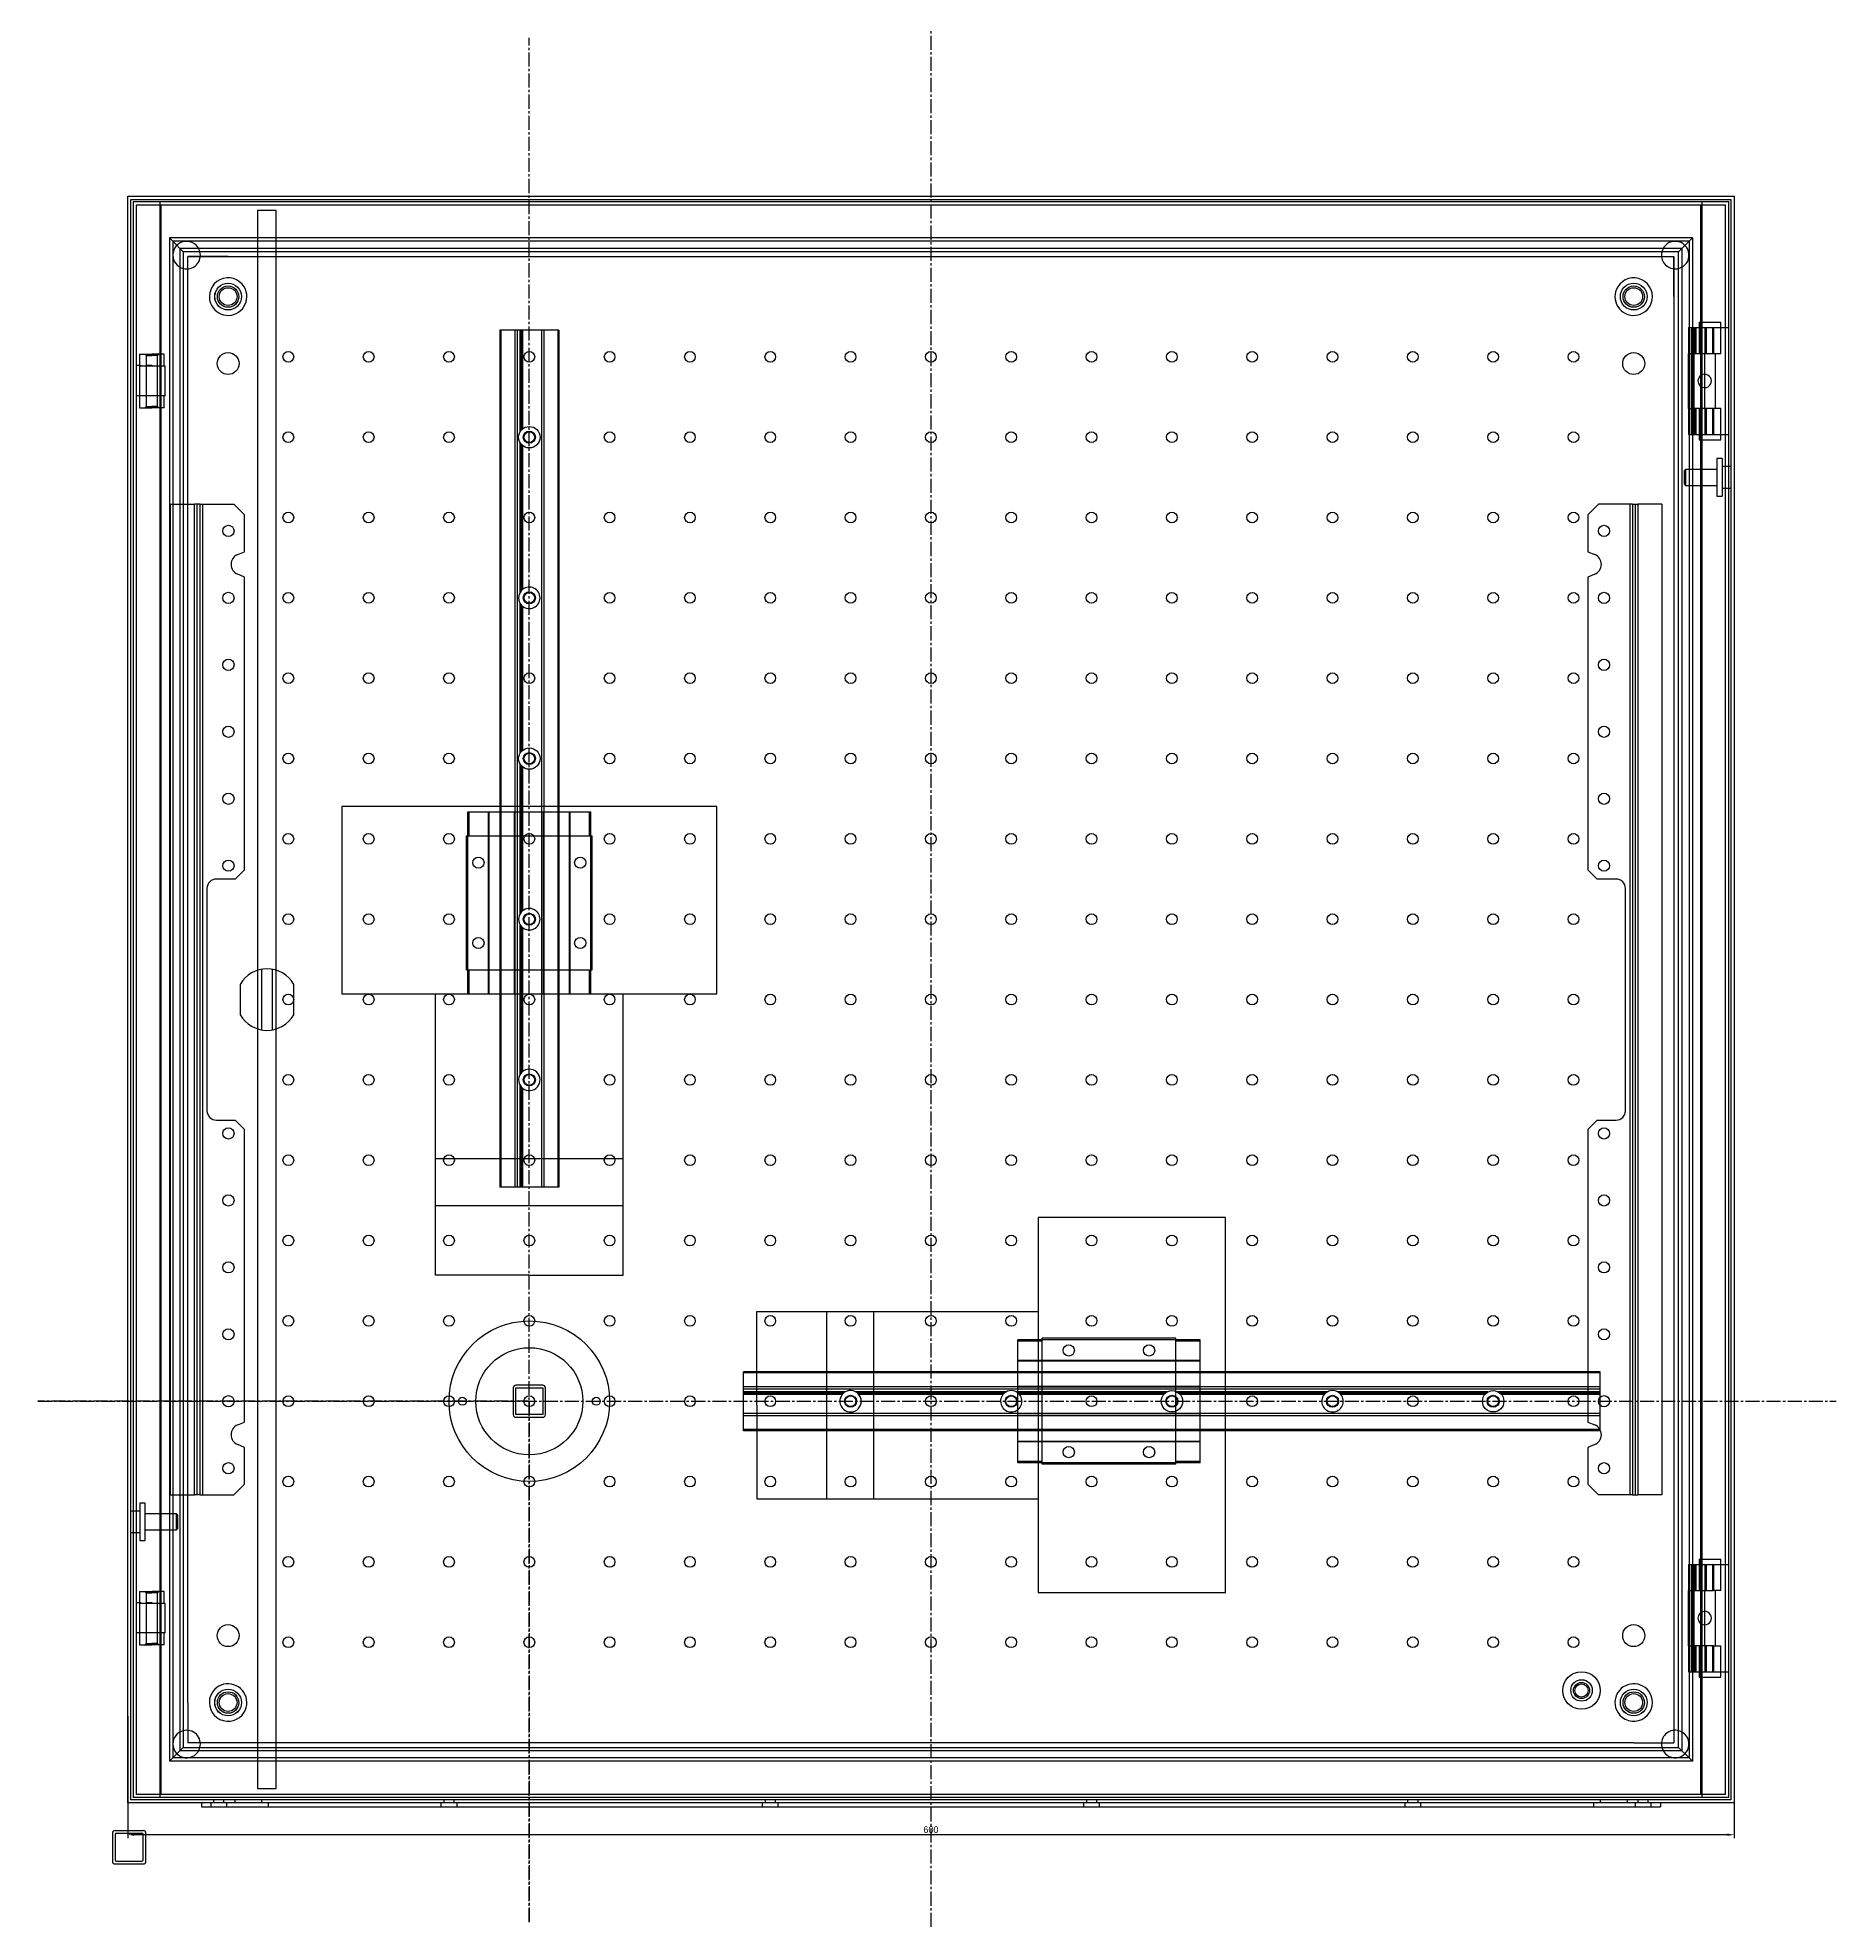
# Model space of a CAD drawing. Header units: millimetres. Extents: x -1071 to 1189, y -428 to 1131.
# Drawn here: x -29 to 643, y -23 to 681 of the extents above; entities that cross this region are included whole.
import ezdxf

# ---------------------------------------------------------------- set-up
doc = ezdxf.new("R2010")
doc.units = ezdxf.units.MM
doc.header["$LTSCALE"] = 7
doc.header["$MEASUREMENT"] = 0
for name, pattern in [('CENTER2', [1.125, 0.75, -0.125, 0.125, -0.125]), ('DASHED2', [0.375, 0.25, -0.125]), ('phl_thick', [0])]:
    doc.linetypes.add(name, pattern=pattern)
for name, color, linetype in [('BPLATE01', 32, 'Continuous'), ('CAMERA', 161, 'Continuous'), ('CASE01', 1, 'Continuous'), ('CONSTRUCT_LINES', 9, 'CENTER2'), ('LEAD01', 6, 'Continuous'), ('RAIL01', 3, 'CENTER2'), ('TUBEH_UPPER', 3, 'Continuous')]:
    doc.layers.add(name, color=color, linetype=linetype)
doc.dimstyles.new('ISO-25', dxfattribs={"dimtxt": 2.5, "dimasz": 2.5, "dimexe": 1.25, "dimexo": 0.625, "dimtad": 1, "dimtxsty": 'Standard', "dimcen": 2.5, "dimadec": 0, "dimazin": 0, "dimtfac": 1, "dimtmove": 0, "dimatfit": 3, "dimfxl": 1, "dimarcsym": 0})

msp = doc.modelspace()

# ---------------------------------------------------------------- blocks, each defined once
blk = doc.blocks.new('F_CASE01')
for p, q in [((0, 600), (600, 600)), ((0, 0), (0, 600)), ((1.2, 598.8), (598.8, 598.8)), ((1.2, 1.2), (1.2, 598.8)), ((598.8, 598.8), (598.8, 1.2)), ((600, 600), (600, 0)), ((2, 598), (2, 2)), ((2, 598), (12, 598)), ((3.2, 596.8), (12.38, 596.8)), ((3.2, 596.8), (3.2, 3.2)), ((12, 598), (12, 2)), ((12, 598), (588, 598)), ((12.38, 596.8), (587.62, 596.8)), ((12.38, 596.8), (12.38, 3.2)), ((48.5, 594.6), (48.5, 584.39)), ((55.5, 594.6), (48.5, 594.6)), ((55.5, 584.39), (55.5, 594.6)), ((587.62, 596.8), (596.8, 596.8)), ((587.62, 3.2), (587.62, 596.8)), ((588, 2), (588, 598)), ((588, 598), (598, 598)), ((596.8, 3.2), (596.8, 596.8)), ((598, 2), (598, 598)), ((584.39, 584.39), (15.61, 584.39)), ((16.79, 583.21), (15.61, 584.39)), ((15.61, 584.39), (15.61, 15.61)), ((48.5, 584.39), (48.5, 310.95)), ((55.5, 310.95), (55.5, 584.39)), ((583.21, 583.21), (584.39, 584.39)), ((584.39, 584.39), (584.39, 15.61)), ((16.79, 583.21), (16.79, 16.79)), ((16.79, 583.21), (20.72, 579.28)), ((583.21, 583.21), (16.79, 583.21)), ((580.5, 580.5), (19.5, 580.5)), ((19.5, 580.5), (19.5, 19.5)), ((20.72, 579.28), (20.72, 20.72)), ((48.5, 579.28), (20.72, 579.28)), ((55.5, 579.28), (48.5, 579.28)), ((579.28, 579.28), (55.5, 579.28)), ((583.21, 583.21), (579.28, 579.28)), ((579.28, 20.72), (579.28, 579.28)), ((580.5, 580.5), (580.5, 19.5)), ((583.21, 583.21), (583.21, 16.79)), ((583, 551), (584.39, 551)), ((583, 551), (583, 541.3)), ((584, 551), (584, 541.3)), ((584.39, 551), (585.65, 551)), ((585, 551), (585, 541.3)), ((585.33, 551), (585.33, 541.3)), ((585.65, 551), (585.65, 541.3)), ((585.65, 551), (592.31, 551)), ((587, 553), (595, 553)), ((587, 553), (587, 551)), ((587, 551), (587, 541.3)), ((589, 551), (589, 541.3)), ((589.5, 551), (589.5, 541.3)), ((591.98, 551), (591.98, 541.3)), ((592.31, 551), (592.31, 541.3)), ((592.31, 551), (595, 551)), ((595, 541.3), (595, 553)), ((595, 551), (598, 551)), ((3.2, 536.9), (4.8, 536.9)), ((4.35, 541), (4.35, 536.9)), ((4.35, 541), (9, 541)), ((14, 536.5), (4.42, 536.5)), ((4.42, 536.5), (4.42, 525.5)), ((4.8, 536.9), (4.8, 536.5)), ((6.4, 541), (6.9, 540.5)), ((6.9, 540.5), (9, 540.5)), ((6.9, 540.5), (6.9, 536.9)), ((6.9, 536.9), (8.36, 536.9)), ((6.9, 536.5), (6.9, 521.5)), ((8.36, 536.5), (8.36, 536.9)), ((8.36, 536.9), (9, 536.9)), ((13.65, 541), (9, 541)), ((11.1, 540.5), (9, 540.5)), ((9, 536.9), (9, 536.5)), ((11.1, 540.5), (11.6, 541)), ((11.1, 521.5), (11.1, 540.5)), ((13.65, 536.5), (13.65, 541)), ((14, 525.5), (14, 536.5)), ((583, 541.3), (584.39, 541.3)), ((583, 520.7), (583, 541.3)), ((584, 541.3), (584, 520.7)), ((584.39, 541.3), (585.65, 541.3)), ((585, 541.3), (585, 520.7)), ((585.65, 541.3), (592.31, 541.3)), ((588.9, 541.3), (588.9, 520.7)), ((592.31, 541.3), (595, 541.3)), ((593.1, 520.7), (593.1, 541.3)), ((4.42, 525.5), (3.2, 525.5)), ((4.35, 525.5), (4.35, 521)), ((4.35, 521), (9, 521)), ((14, 525.5), (4.42, 525.5)), ((6.9, 521.5), (6.4, 521)), ((6.9, 521.5), (9, 521.5)), ((11.1, 521.5), (9, 521.5)), ((13.65, 521), (9, 521)), ((11.6, 521), (11.1, 521.5)), ((13.65, 521), (13.65, 525.5)), ((583, 520.7), (583, 511)), ((583, 520.7), (584.39, 520.7)), ((584, 520.7), (584, 511)), ((585.65, 520.7), (584.39, 520.7)), ((585, 520.7), (585, 511)), ((585.33, 520.7), (585.33, 511)), ((585.65, 520.7), (585.65, 511)), ((592.31, 520.7), (585.65, 520.7)), ((587, 520.7), (587, 511)), ((589, 520.7), (589, 511)), ((589.5, 520.7), (589.5, 511)), ((591.98, 520.7), (591.98, 511)), ((592.31, 520.7), (592.31, 511)), ((595, 520.7), (592.31, 520.7)), ((595, 509), (595, 520.7)), ((583, 511), (584.39, 511)), ((584.39, 511), (585.65, 511)), ((585.65, 511), (592.31, 511)), ((587, 511), (587, 509)), ((587, 509), (595, 509)), ((592.31, 511), (595, 511)), ((595, 511), (598, 511)), ((593.5, 502), (593.5, 488)), ((595.5, 502), (593.5, 502)), ((595.5, 502), (595.5, 488)), ((581.84, 498), (581.3, 497.46)), ((581.3, 497.46), (581.3, 492.54)), ((581.84, 498), (581.84, 492)), ((584.39, 498), (581.84, 498)), ((593.5, 498), (584.39, 498)), ((598, 499), (595.5, 499)), ((598.8, 499), (598, 499)), ((581.3, 492.54), (581.84, 492)), ((581.84, 492), (584.39, 492)), ((584.39, 492), (593.5, 492)), ((593.5, 488), (595.5, 488)), ((595.5, 491), (598, 491)), ((598, 491), (598.8, 491)), ((16, 485), (25, 485)), ((16, 115), (16, 485)), ((25, 115), (25, 485)), ((27, 485), (25, 485)), ((26, 115), (26, 485)), ((27, 115), (27, 485)), ((27, 485), (28, 485)), ((28, 115), (28, 485)), ((28, 485), (39.6, 485)), ((39.6, 485), (43.6, 481)), ((43.6, 467.24), (43.6, 481)), ((545.4, 481), (549.4, 485)), ((545.4, 481), (545.4, 467.24)), ((561, 485), (549.4, 485)), ((561, 485), (561, 115)), ((562, 485), (561, 485)), ((562, 485), (562, 115)), ((562, 485), (564, 485)), ((563, 485), (563, 115)), ((564, 485), (564, 115)), ((573, 485), (564, 485)), ((573, 485), (573, 115)), ((41.07, 466.2), (43.6, 467.24)), ((545.4, 467.24), (547.93, 466.2)), ((43.6, 457.76), (41.07, 458.8)), ((43.6, 348.5), (43.6, 457.76)), ((547.93, 458.8), (545.4, 457.76)), ((545.4, 457.76), (545.4, 348.5)), ((40.1, 345), (33.1, 345)), ((43.6, 348.5), (40.1, 345)), ((548.9, 345), (545.4, 348.5)), ((555.9, 345), (548.9, 345)), ((29.6, 341.5), (29.6, 258.5)), ((559.4, 258.5), (559.4, 341.5)), ((48.5, 310.95), (48.5, 289.05)), ((50.04, 288.67), (50.04, 311.33)), ((53.96, 311.33), (53.96, 288.67)), ((55.5, 289.05), (55.5, 310.95)), ((42, 305.68), (42, 294.32)), ((62, 294.32), (62, 305.68)), ((48.5, 289.05), (48.5, 15.61)), ((55.5, 15.61), (55.5, 289.05)), ((33.1, 255), (40.1, 255)), ((40.1, 255), (43.6, 251.5)), ((545.4, 251.5), (548.9, 255)), ((548.9, 255), (555.9, 255)), ((43.6, 142.24), (43.6, 251.5)), ((545.4, 251.5), (545.4, 142.24)), ((41.07, 141.2), (43.6, 142.24)), ((545.4, 142.24), (547.93, 141.2)), ((43.6, 132.76), (41.07, 133.8)), ((547.93, 133.8), (545.4, 132.76)), ((43.6, 119), (43.6, 132.76)), ((545.4, 132.76), (545.4, 119)), ((16, 115), (25, 115)), ((27, 115), (25, 115)), ((27, 115), (28, 115)), ((28, 115), (39.6, 115)), ((43.6, 119), (39.6, 115)), ((549.4, 115), (545.4, 119)), ((561, 115), (549.4, 115)), ((562, 115), (561, 115)), ((562, 115), (564, 115)), ((573, 115), (564, 115)), ((2, 109), (1.2, 109)), ((4.5, 109), (2, 109)), ((6.5, 112), (4.5, 112)), ((4.5, 112), (4.5, 105)), ((6.5, 105), (6.5, 112)), ((15.61, 108), (6.5, 108)), ((18.16, 108), (15.61, 108)), ((18.7, 107.46), (18.16, 108)), ((18.16, 105), (18.16, 108)), ((18.7, 105), (18.7, 107.46)), ((0, 0), (0, 100)), ((1.2, 101), (2, 101)), ((2, 101), (4.5, 101)), ((4.5, 105), (4.5, 98)), ((6.5, 98), (6.5, 105)), ((6.5, 102), (15.61, 102)), ((15.61, 102), (18.16, 102)), ((18.16, 102), (18.16, 105)), ((18.16, 102), (18.7, 102.54)), ((18.7, 102.54), (18.7, 105)), ((4.5, 98), (6.5, 98)), ((583, 89), (584.39, 89)), ((583, 89), (583, 79.3)), ((584, 89), (584, 79.3)), ((584.39, 89), (585.65, 89)), ((585, 89), (585, 79.3)), ((585.33, 89), (585.33, 79.3)), ((585.65, 89), (585.65, 79.3)), ((585.65, 89), (592.31, 89)), ((587, 91), (595, 91)), ((587, 91), (587, 89)), ((587, 89), (587, 79.3)), ((589, 89), (589, 79.3)), ((589.5, 89), (589.5, 79.3)), ((591.98, 89), (591.98, 79.3)), ((592.31, 89), (592.31, 79.3)), ((592.31, 89), (595, 89)), ((595, 79.3), (595, 91)), ((595, 89), (598, 89)), ((4.35, 79), (4.35, 74.9)), ((4.35, 79), (9, 79)), ((6.4, 79), (6.9, 78.5)), ((6.9, 78.5), (9, 78.5)), ((6.9, 78.5), (6.9, 74.9)), ((13.65, 79), (9, 79)), ((11.1, 78.5), (9, 78.5)), ((11.1, 78.5), (11.6, 79)), ((11.1, 59.5), (11.1, 78.5)), ((13.65, 74.5), (13.65, 79)), ((583, 79.3), (584.39, 79.3)), ((583, 58.7), (583, 79.3)), ((584, 79.3), (584, 58.7)), ((584.39, 79.3), (585.65, 79.3)), ((585, 79.3), (585, 58.7)), ((585.65, 79.3), (592.31, 79.3)), ((588.9, 79.3), (588.9, 58.7)), ((595, 79.3), (592.31, 79.3)), ((593.1, 58.7), (593.1, 79.3)), ((3.2, 74.9), (4.8, 74.9)), ((14, 74.5), (4.42, 74.5)), ((4.42, 74.5), (4.42, 63.5)), ((4.8, 74.9), (4.8, 74.5)), ((6.9, 74.9), (8.36, 74.9)), ((6.9, 74.5), (6.9, 59.5)), ((8.36, 74.5), (8.36, 74.9)), ((8.36, 74.9), (9, 74.9)), ((9, 74.9), (9, 74.5)), ((14, 63.5), (14, 74.5)), ((4.42, 63.5), (3.2, 63.5)), ((4.35, 63.5), (4.35, 59)), ((14, 63.5), (4.42, 63.5)), ((13.65, 59), (13.65, 63.5)), ((4.35, 59), (9, 59)), ((6.9, 59.5), (6.4, 59)), ((6.9, 59.5), (9, 59.5)), ((11.1, 59.5), (9, 59.5)), ((13.65, 59), (9, 59)), ((11.6, 59), (11.1, 59.5)), ((583, 58.7), (583, 49)), ((583, 58.7), (584.39, 58.7)), ((584, 58.7), (584, 49)), ((585.65, 58.7), (584.39, 58.7)), ((585, 58.7), (585, 49)), ((585.33, 58.7), (585.33, 49)), ((585.65, 58.7), (585.65, 49)), ((592.31, 58.7), (585.65, 58.7)), ((587, 58.7), (587, 49)), ((589, 58.7), (589, 49)), ((589.5, 58.7), (589.5, 49)), ((591.98, 58.7), (591.98, 49)), ((592.31, 58.7), (592.31, 49)), ((592.31, 58.7), (595, 58.7)), ((595, 47), (595, 58.7)), ((583, 49), (584.39, 49)), ((584.39, 49), (585.65, 49)), ((585.65, 49), (592.31, 49)), ((587, 49), (587, 47)), ((587, 47), (595, 47)), ((592.31, 49), (595, 49)), ((595, 49), (598, 49)), ((16.79, 16.79), (15.61, 15.61)), ((584.39, 15.61), (15.61, 15.61)), ((16.79, 16.79), (20.72, 20.72)), ((583.21, 16.79), (16.79, 16.79)), ((580.5, 19.5), (19.5, 19.5)), ((20.72, 20.72), (48.5, 20.72)), ((48.5, 20.72), (55.5, 20.72)), ((48.5, 15.61), (48.5, 5.4)), ((55.5, 20.72), (579.28, 20.72)), ((55.5, 5.4), (55.5, 15.61)), ((583.21, 16.79), (579.28, 20.72)), ((583.21, 16.79), (584.39, 15.61)), ((600, 0), (0, 0)), ((598.8, 1.2), (1.2, 1.2)), ((12, 2), (2, 2)), ((12.38, 3.2), (3.2, 3.2)), ((588, 2), (12, 2)), ((587.62, 3.2), (12.38, 3.2)), ((27.5, 0), (27.5, -1.5)), ((31, 0), (31, -1.5)), ((32.05, 1.2), (32.05, 0)), ((35.95, 0), (35.95, 1.2)), ((37, -1.5), (37, 0)), ((40, 1.2), (40, 0)), ((48.5, 5.4), (55.5, 5.4)), ((50, 1.2), (50, 0)), ((52.5, 0), (52.5, -1.5)), ((117, 0), (117, -1.5)), ((118.05, 1.2), (118.05, 0)), ((121.95, 0), (121.95, 1.2)), ((123, -1.5), (123, 0)), ((237, 0), (237, -1.5)), ((238.05, 1.2), (238.05, 0)), ((241.95, 0), (241.95, 1.2)), ((243, -1.5), (243, 0)), ((357, 0), (357, -1.5)), ((358.05, 1.2), (358.05, 0)), ((361.95, 0), (361.95, 1.2)), ((363, -1.5), (363, 0)), ((477, 0), (477, -1.5)), ((478.05, 1.2), (478.05, 0)), ((481.95, 0), (481.95, 1.2)), ((483, -1.5), (483, 0)), ((547.5, 0), (547.5, -1.5)), ((550, 1.2), (550, 0)), ((560, 1.2), (560, 0)), ((563, 0), (563, -1.5)), ((564.05, 1.2), (564.05, 0)), ((567.95, 0), (567.95, 1.2)), ((569, -1.5), (569, 0)), ((572.5, 0), (572.5, -1.5)), ((596.8, 3.2), (587.62, 3.2)), ((598, 2), (588, 2)), ((27.5, -1.5), (52.5, -1.5)), ((52.5, -1.5), (547.5, -1.5)), ((547.5, -1.5), (572.5, -1.5))]:
    blk.add_line(p, q)
for centre, radius in [((37.5, 562.5), 5), ((37.5, 562.5), 4), ((37.5, 562.5), 3.32), ((562.5, 562.5), 5), ((562.5, 562.5), 4), ((562.5, 562.5), 3.32), ((37.5, 537.5), 4.1), ((562.5, 537.5), 4.1), ((37.6, 475), 2.1), ((551.4, 475), 2.1), ((37.6, 450), 2.1), ((551.4, 450), 2.1), ((37.6, 425), 2.1), ((551.4, 425), 2.1), ((37.6, 400), 2.1), ((551.4, 400), 2.1), ((37.6, 375), 2.1), ((551.4, 375), 2.1), ((37.6, 350), 2.1), ((551.4, 350), 2.1), ((37.6, 250), 2.1), ((551.4, 250), 2.1), ((37.6, 225), 2.1), ((551.4, 225), 2.1), ((37.6, 200), 2.1), ((551.4, 200), 2.1), ((37.6, 175), 2.1), ((551.4, 175), 2.1), ((150, 150), 20), ((37.6, 150), 2.1), ((551.4, 150), 2.1), ((37.6, 125), 2.1), ((551.4, 125), 2.1), ((37.5, 62.5), 4.1), ((562.5, 62.5), 4.1), ((37.5, 37.5), 5), ((543, 42), 7), ((543, 42), 4), ((543, 42), 3), ((543, 42), 2.46), ((562.5, 37.5), 5), ((37.5, 37.5), 4), ((37.5, 37.5), 3.32), ((562.5, 37.5), 4), ((562.5, 37.5), 3.32)]:
    blk.add_circle(centre, radius)
for centre, radius, start, end in [((22, 578), 5.15, 14.36308, 180.00002), ((22, 578), 5.15, 180.00002, 255.63688), ((22, 578), 5.15, 255.63688, 14.36308), ((578, 578), 5.15, 165.63688, 180.00002), ((578, 578), 5.15, 180.00002, 284.3631), ((578, 578), 5.15, 284.3631, 165.63688), ((37.5, 562.5), 7, 31.00275, 200.92486), ((37.5, 562.5), 7, 200.92486, 31.00275), ((562.5, 562.5), 7, 148.99727, 339.07518), ((562.5, 562.5), 7, 339.07518, 148.99727), ((589, 531), 2.5, 92.29244, 267.70756), ((589, 531), 2.5, 270.00002, 92.29244), ((589, 531), 2.5, 267.70756, 270.00002), ((42.6, 462.5), 4, 112.49998, 247.50002), ((546.4, 462.5), 4, 292.50001, 67.49999), ((33.1, 341.5), 3.5, 89.99998, 180.00002), ((555.9, 341.5), 3.5, 0, 89.99998), ((52, 300), 11.5, 29.59184, 150.40818), ((52, 300), 11.5, 209.59182, 330.40816), ((33.1, 258.5), 3.5, 180.00002, 270.00002), ((555.9, 258.5), 3.5, 270.00002, 0), ((42.6, 137.5), 4, 112.49998, 247.50002), ((546.4, 137.5), 4, 292.50001, 67.49999), ((589, 69), 2.5, 92.29244, 267.70756), ((589, 69), 2.5, 270.00002, 92.29244), ((589, 69), 2.5, 267.70756, 270.00002), ((37.5, 37.5), 7, 328.99725, 159.07514), ((562.5, 37.5), 7, 20.92482, 211.00273), ((37.5, 37.5), 7, 159.07514, 328.99725), ((562.5, 37.5), 7, 211.00273, 20.92482), ((22, 22), 5.15, 104.36312, 180.00002), ((22, 22), 5.15, 180.00002, 345.63692), ((22, 22), 5.15, 345.63692, 104.36312), ((578, 22), 5.15, 75.6369, 180.00002), ((578, 22), 5.15, 180.00002, 194.36312), ((578, 22), 5.15, 194.36312, 75.6369)]:
    blk.add_arc(centre, radius, start, end)
blk = doc.blocks.new('T_LEAD01')
at = {"linetype": 'phl_thick'}
for p, q in [((0, 0), (46, 0)), ((0, -68), (0, 0)), ((0.5, -9), (0.5, 0)), ((7.8, -68), (7.8, 0)), ((8, -68), (8, 0)), ((17.5, -68), (17.5, 0)), ((17.7, -68), (17.7, 0)), ((28.3, -68), (28.3, 0)), ((28.5, -68), (28.5, 0)), ((38, -68), (38, 0)), ((38.2, -68), (38.2, 0)), ((45.5, -9), (45.5, 0)), ((46, -68), (46, 0)), ((-0.5, -9), (46.5, -9)), ((-0.5, -59), (-0.5, -9)), ((46.5, -59), (46.5, -9)), ((-0.5, -59), (46.5, -59)), ((0.5, -68), (0.5, -59)), ((33, -59), (33, -58.999989)), ((45.5, -68), (45.5, -59)), ((0, -68), (46, -68)), ((12, -68), (12, -67.999989)), ((18.75, -68), (18.75, -67.999989)), ((27.25, -68), (27.25, -67.999989)), ((34.2, -68), (34.2, -67.999989))]:
    blk.add_line(p, q, dxfattribs=at)
for centre in [(4, -19), (42, -19), (4, -49), (42, -49)]:
    blk.add_circle(centre, 2.1, dxfattribs=at)
blk = doc.blocks.new('T_RAIL01')
at = {"linetype": 'phl_thick'}
for p, q in [((-0.4, 0), (-0.4, 320)), ((-0.4, 320), (21.6, 320)), ((0, 0), (0, 320)), ((5.2, 0), (5.2, 320)), ((6.066025, 0), (6.066025, 320)), ((13.1, 283.122498), (13.1, 320)), ((13.6, 282.645752), (13.6, 320)), ((14.1, 281.936493), (14.1, 320)), ((15.133975, 0), (15.133975, 320)), ((16, 0), (16, 320)), ((21.2, 0), (21.2, 320)), ((21.6, 0), (21.6, 320)), ((13.1, 223.122499), (13.1, 276.877502)), ((13.6, 222.645751), (13.6, 277.354248)), ((14.1, 221.936492), (14.1, 278.063507)), ((13.1, 163.122498), (13.1, 216.877501)), ((13.6, 162.645752), (13.6, 217.354249)), ((14.1, 161.936493), (14.1, 218.063508)), ((13.1, 103.122499), (13.1, 156.877502)), ((13.6, 102.645751), (13.6, 157.354248)), ((14.1, 101.936492), (14.1, 158.063507)), ((13.1, 43.122498), (13.1, 96.877501)), ((13.6, 42.645752), (13.6, 97.354249)), ((14.1, 41.936493), (14.1, 98.063508)), ((13.1, 0), (13.1, 36.877502)), ((13.6, 0), (13.6, 37.354248)), ((14.1, 0), (14.1, 38.063507)), ((-0.4, 0), (21.6, 0))]:
    blk.add_line(p, q, dxfattribs=at)
for centre, radius in [((10.6, 280), 2.25), ((10.6, 220), 2.25), ((10.6, 160), 4), ((10.6, 160), 2.25), ((10.6, 100), 2.25), ((10.6, 40), 4), ((10.6, 40), 2.25)]:
    blk.add_circle(centre, radius, dxfattribs=at)
for centre, start, end in [((10.6, 280), 51.317812547, 41.409622109), ((10.6, 280), 41.409622109, 51.317812547), ((10.6, 220), 51.317812547, 180), ((10.6, 220), 180, 308.682187453), ((10.6, 220), 41.409622109, 51.317812547), ((10.6, 220), 318.590377891, 41.409622109), ((10.6, 220), 308.682187453, 318.590377891), ((10.6, 160), 41.409622109, 51.317812547), ((10.6, 100), 51.317812547, 180), ((10.6, 100), 180, 308.682187453), ((10.6, 100), 41.409622109, 51.317812547), ((10.6, 100), 318.590377891, 41.409622109), ((10.6, 100), 308.682187453, 318.590377891)]:
    blk.add_arc(centre, 4, start, end, dxfattribs=at)
blk = doc.blocks.new('T_BPLATE01')
for p, q in [((-45.2, -49.97), (-45.2, 490.03)), ((-30.2, 490.03), (-45.2, 490.03)), ((-45.2, 490.03), (509.8, 490.03)), ((509.8, 475.03), (509.8, 490.03)), ((509.8, 490.03), (509.8, -60.47)), ((-45.2, -49.97), (-45.2, -60.47)), ((-45.2, -60.47), (-45.2, -64.97)), ((509.8, -60.47), (509.8, -64.97)), ((494.8, -64.97), (-45.2, -64.97)), ((494.8, -64.97), (509.8, -64.97))]:
    blk.add_line(p, q)
for centre, radius in [((-30.2, 475.03), 5), ((494.8, 475.03), 5), ((-7.7, 452.53), 2), ((22.3, 452.53), 2), ((52.3, 452.53), 2), ((82.3, 452.53), 2), ((112.3, 452.53), 2), ((142.3, 452.53), 2), ((172.3, 452.53), 2), ((202.3, 452.53), 2), ((232.3, 452.53), 2), ((262.3, 452.53), 2), ((292.3, 452.53), 2), ((322.3, 452.53), 2), ((352.3, 452.53), 2), ((382.3, 452.53), 2), ((412.3, 452.53), 2), ((442.3, 452.53), 2), ((472.3, 452.53), 2), ((-7.7, 422.53), 2), ((22.3, 422.53), 2), ((52.3, 422.53), 2), ((82.3, 422.53), 2), ((112.3, 422.53), 2), ((142.3, 422.53), 2), ((172.3, 422.53), 2), ((202.3, 422.53), 2), ((232.3, 422.53), 2), ((262.3, 422.53), 2), ((292.3, 422.53), 2), ((322.3, 422.53), 2), ((352.3, 422.53), 2), ((382.3, 422.53), 2), ((412.3, 422.53), 2), ((442.3, 422.53), 2), ((472.3, 422.53), 2), ((-7.7, 392.53), 2), ((22.3, 392.53), 2), ((52.3, 392.53), 2), ((82.3, 392.53), 2), ((112.3, 392.53), 2), ((142.3, 392.53), 2), ((172.3, 392.53), 2), ((202.3, 392.53), 2), ((232.3, 392.53), 2), ((262.3, 392.53), 2), ((292.3, 392.53), 2), ((322.3, 392.53), 2), ((352.3, 392.53), 2), ((382.3, 392.53), 2), ((412.3, 392.53), 2), ((442.3, 392.53), 2), ((472.3, 392.53), 2), ((-7.7, 362.53), 2), ((22.3, 362.53), 2), ((52.3, 362.53), 2), ((82.3, 362.53), 2), ((112.3, 362.53), 2), ((142.3, 362.53), 2), ((172.3, 362.53), 2), ((202.3, 362.53), 2), ((232.3, 362.53), 2), ((262.3, 362.53), 2), ((292.3, 362.53), 2), ((322.3, 362.53), 2), ((352.3, 362.53), 2), ((382.3, 362.53), 2), ((412.3, 362.53), 2), ((442.3, 362.53), 2), ((472.3, 362.53), 2), ((-7.7, 332.53), 2), ((22.3, 332.53), 2), ((52.3, 332.53), 2), ((82.3, 332.53), 2), ((112.3, 332.53), 2), ((142.3, 332.53), 2), ((172.3, 332.53), 2), ((202.3, 332.53), 2), ((232.3, 332.53), 2), ((262.3, 332.53), 2), ((292.3, 332.53), 2), ((322.3, 332.53), 2), ((352.3, 332.53), 2), ((382.3, 332.53), 2), ((412.3, 332.53), 2), ((442.3, 332.53), 2), ((472.3, 332.53), 2), ((-7.7, 302.53), 2), ((22.3, 302.53), 2), ((52.3, 302.53), 2), ((82.3, 302.53), 2), ((112.3, 302.53), 2), ((142.3, 302.53), 2), ((172.3, 302.53), 2), ((202.3, 302.53), 2), ((232.3, 302.53), 2), ((262.3, 302.53), 2), ((292.3, 302.53), 2), ((322.3, 302.53), 2), ((352.3, 302.53), 2), ((382.3, 302.53), 2), ((412.3, 302.53), 2), ((442.3, 302.53), 2), ((472.3, 302.53), 2), ((-7.7, 272.53), 2), ((22.3, 272.53), 2), ((52.3, 272.53), 2), ((82.3, 272.53), 2), ((112.3, 272.53), 2), ((142.3, 272.53), 2), ((172.3, 272.53), 2), ((202.3, 272.53), 2), ((232.3, 272.53), 2), ((262.3, 272.53), 2), ((292.3, 272.53), 2), ((322.3, 272.53), 2), ((352.3, 272.53), 2), ((382.3, 272.53), 2), ((412.3, 272.53), 2), ((442.3, 272.53), 2), ((472.3, 272.53), 2), ((-7.7, 242.53), 2), ((22.3, 242.53), 2), ((52.3, 242.53), 2), ((82.3, 242.53), 2), ((112.3, 242.53), 2), ((142.3, 242.53), 2), ((172.3, 242.53), 2), ((202.3, 242.53), 2), ((232.3, 242.53), 2), ((262.3, 242.53), 2), ((292.3, 242.53), 2), ((322.3, 242.53), 2), ((352.3, 242.53), 2), ((382.3, 242.53), 2), ((412.3, 242.53), 2), ((442.3, 242.53), 2), ((472.3, 242.53), 2), ((-7.7, 212.53), 2), ((22.3, 212.53), 2), ((52.3, 212.53), 2), ((82.3, 212.53), 2), ((112.3, 212.53), 2), ((142.3, 212.53), 2), ((172.3, 212.53), 2), ((202.3, 212.53), 2), ((232.3, 212.53), 2), ((262.3, 212.53), 2), ((292.3, 212.53), 2), ((322.3, 212.53), 2), ((352.3, 212.53), 2), ((382.3, 212.53), 2), ((412.3, 212.53), 2), ((442.3, 212.53), 2), ((472.3, 212.53), 2), ((-7.7, 182.53), 2), ((22.3, 182.53), 2), ((52.3, 182.53), 2), ((82.3, 182.53), 2), ((112.3, 182.53), 2), ((142.3, 182.53), 2), ((172.3, 182.53), 2), ((202.3, 182.53), 2), ((232.3, 182.53), 2), ((262.3, 182.53), 2), ((292.3, 182.53), 2), ((322.3, 182.53), 2), ((352.3, 182.53), 2), ((382.3, 182.53), 2), ((412.3, 182.53), 2), ((442.3, 182.53), 2), ((472.3, 182.53), 2), ((-7.7, 152.53), 2), ((22.3, 152.53), 2), ((52.3, 152.53), 2), ((82.3, 152.53), 2), ((112.3, 152.53), 2), ((142.3, 152.53), 2), ((172.3, 152.53), 2), ((202.3, 152.53), 2), ((232.3, 152.53), 2), ((262.3, 152.53), 2), ((292.3, 152.53), 2), ((322.3, 152.53), 2), ((352.3, 152.53), 2), ((382.3, 152.53), 2), ((412.3, 152.53), 2), ((442.3, 152.53), 2), ((472.3, 152.53), 2), ((-7.7, 122.53), 2), ((22.3, 122.53), 2), ((52.3, 122.53), 2), ((82.3, 122.53), 2), ((112.3, 122.53), 2), ((142.3, 122.53), 2), ((172.3, 122.53), 2), ((202.3, 122.53), 2), ((232.3, 122.53), 2), ((262.3, 122.53), 2), ((292.3, 122.53), 2), ((322.3, 122.53), 2), ((352.3, 122.53), 2), ((382.3, 122.53), 2), ((412.3, 122.53), 2), ((442.3, 122.53), 2), ((472.3, 122.53), 2), ((-7.7, 92.53), 2), ((22.3, 92.53), 2), ((52.3, 92.53), 2), ((82.3, 92.53), 2), ((112.3, 92.53), 2), ((142.3, 92.53), 2), ((172.3, 92.53), 2), ((202.3, 92.53), 2), ((232.3, 92.53), 2), ((262.3, 92.53), 2), ((292.3, 92.53), 2), ((322.3, 92.53), 2), ((352.3, 92.53), 2), ((382.3, 92.53), 2), ((412.3, 92.53), 2), ((442.3, 92.53), 2), ((472.3, 92.53), 2), ((-7.7, 62.53), 2), ((22.3, 62.53), 2), ((52.3, 62.53), 2), ((82.3, 62.53), 2), ((112.3, 62.53), 2), ((142.3, 62.53), 2), ((172.3, 62.53), 2), ((202.3, 62.53), 2), ((232.3, 62.53), 2), ((262.3, 62.53), 2), ((292.3, 62.53), 2), ((322.3, 62.53), 2), ((352.3, 62.53), 2), ((382.3, 62.53), 2), ((412.3, 62.53), 2), ((442.3, 62.53), 2), ((472.3, 62.53), 2), ((-7.7, 32.53), 2), ((22.3, 32.53), 2), ((52.3, 32.53), 2), ((82.3, 32.53), 2), ((112.3, 32.53), 2), ((142.3, 32.53), 2), ((172.3, 32.53), 2), ((202.3, 32.53), 2), ((232.3, 32.53), 2), ((262.3, 32.53), 2), ((292.3, 32.53), 2), ((322.3, 32.53), 2), ((352.3, 32.53), 2), ((382.3, 32.53), 2), ((412.3, 32.53), 2), ((442.3, 32.53), 2), ((472.3, 32.53), 2), ((-7.7, 2.53), 2), ((22.3, 2.53), 2), ((52.3, 2.53), 2), ((82.3, 2.53), 2), ((112.3, 2.53), 2), ((142.3, 2.53), 2), ((172.3, 2.53), 2), ((202.3, 2.53), 2), ((232.3, 2.53), 2), ((262.3, 2.53), 2), ((292.3, 2.53), 2), ((322.3, 2.53), 2), ((352.3, 2.53), 2), ((382.3, 2.53), 2), ((412.3, 2.53), 2), ((442.3, 2.53), 2), ((472.3, 2.53), 2), ((-7.7, -27.47), 2), ((22.3, -27.47), 2), ((52.3, -27.47), 2), ((82.3, -27.47), 2), ((112.3, -27.47), 2), ((142.3, -27.47), 2), ((172.3, -27.47), 2), ((202.3, -27.47), 2), ((232.3, -27.47), 2), ((262.3, -27.47), 2), ((292.3, -27.47), 2), ((322.3, -27.47), 2), ((352.3, -27.47), 2), ((382.3, -27.47), 2), ((412.3, -27.47), 2), ((442.3, -27.47), 2), ((472.3, -27.47), 2), ((-30.2, -49.97), 5), ((494.8, -49.97), 5)]:
    blk.add_circle(centre, radius)
blk = doc.blocks.new('T_CAMERA_TEMP')
for p, q in [((105, 105), (105, -35)), ((175, 105), (105, 105)), ((175, -35), (175, 105)), ((0, 35), (0, 70)), ((0, 70), (105, 70)), ((25.95, 70), (25.95, 0)), ((43.58, 70), (43.58, 0)), ((0, 35), (0, 0)), ((0, 0), (105, 0)), ((105, -35), (175, -35))]:
    blk.add_line(p, q)
blk = doc.blocks.new('T_TUBEH_UPPER')
for p, q in [((-6, 5), (-6, -5)), ((5, 6), (-5, 6)), ((6, 0), (6, 5)), ((6, -5), (6, 0)), ((-5, -6), (5, -6))]:
    blk.add_line(p, q)
for centre, radius in [((0, 0), 30), ((-25, 0), 1.5), ((25, 0), 1.5)]:
    blk.add_circle(centre, radius)
for centre, start, end in [((-5, 5), 90, 180), ((5, 5), 0, 90), ((-5, -5), 180, 270), ((5, -5), 270, 0)]:
    blk.add_arc(centre, 1, start, end)
blk = doc.blocks.new('*D33')
at = {"color": 0, "lineweight": -2}
for p, q in [((4.7, 54.24), (4.7, 8.67)), ((604.7, 54.24), (604.7, 8.67)), ((602.2, 9.92), (7.2, 9.92))]:
    blk.add_line(p, q, dxfattribs=at)
at = {"color": 0}
for points in [[(7.2, 10.34), (7.2, 9.51), (4.7, 9.92)], [(602.2, 9.51), (602.2, 10.34), (604.7, 9.92)]]:
    blk.add_solid(points, dxfattribs=at)
at = {"layer": 'Defpoints', "color": 0}
for p in [(4.7, 54.86), (604.7, 54.86), (4.7, 9.92)]:
    blk.add_point(p, dxfattribs=at)
at = {"color": 0, "insert": (304.7, 11.8), "char_height": 2.5, "attachment_point": 5}
blk.add_mtext('600', dxfattribs=at)
blk = doc.blocks.new('T_TTUBE')
for p, q in [((-1, 10.5), (-1, 0)), ((0, 11.5), (0, 11.5)), ((0, 11.5), (10.5, 11.5)), ((0, 10), (0, 0.5)), ((0.5, 10.5), (10, 10.5)), ((10.5, 0.5), (10.5, 10)), ((11.5, 0), (11.5, 10.5)), ((0.5, 0), (10, 0)), ((0, -1), (10.5, -1))]:
    blk.add_line(p, q)
for centre, radius, start, end in [((0, 10.5), 1, 90, 180), ((0.5, 10), 0.5, 90, 180), ((10, 10), 0.5, 0, 90), ((10.5, 10.5), 1, 0, 90), ((0, 0), 1, 180, 270), ((0.5, 0.5), 0.5, 180, 270), ((10, 0.5), 0.5, 270, 0), ((10.5, 0), 1, 270, 0)]:
    blk.add_arc(centre, radius, start, end)

# ---------------------------------------------------------------- dimensions: what is measured, and where the dimension line sits
dim = msp.add_linear_dim(base=(4.704, 9.925), p1=(604.704, 54.863), p2=(4.704, 54.863), dimstyle='ISO-25')
dim.commit()
dim.dimension.update_dxf_attribs({"geometry": '*D33', "text_midpoint": (304.704, 11.8)})

# ---------------------------------------------------------------- linework, layer by layer
for p, q in [((149.704, 171.789), (149.704, 176.789)), ((149.704, 176.789), (159.704, 176.789)), ((159.704, 176.789), (159.704, 166.789)), ((149.704, 166.789), (149.704, 171.789)), ((159.704, 166.789), (149.704, 166.789))]:
    msp.add_line(p, q)
at = {"layer": 'CONSTRUCT_LINES'}
for p, q in [((154.704, -22.779), (154.704, 680.974)), ((154.704, 171.789), (-28.923, 171.789)), ((-28.923, 171.789), (642.869, 171.789)), ((154.704, 171.789), (154.704, -22.779))]:
    msp.add_line(p, q, dxfattribs=at)
msp.add_xline((304.704, 621.789), (0, -1), dxfattribs=at)

# ---------------------------------------------------------------- block references
at = {"linetype": 'DASHED2'}
msp.add_blockref('T_TTUBE', (0, 0), dxfattribs=at)
at = {"layer": 'BPLATE01'}
msp.add_blockref('T_BPLATE01', (72.401, 109.264), dxfattribs=at)
at = {"layer": 'CAMERA', "rotation": 90}
msp.add_blockref('T_CAMERA_TEMP', (189.704, 218.919), dxfattribs=at)
at = {"layer": 'CAMERA'}
msp.add_blockref('T_CAMERA_TEMP', (239.704, 135.369), dxfattribs=at)
at = {"layer": 'CASE01', "ltscale": 5}
msp.add_blockref('F_CASE01', (4.704, 21.789), dxfattribs=at)
at = {"layer": 'LEAD01'}
msp.add_blockref('T_LEAD01', (131.704, 391.919), dxfattribs=at)
at = {"layer": 'LEAD01', "rotation": 90}
msp.add_blockref('T_LEAD01', (337.204, 148.789), dxfattribs=at)
at = {"layer": 'RAIL01'}
for p, rotation in [((165.304, 571.789), 180), ((554.704, 161.189), 90)]:
    msp.add_blockref('T_RAIL01', p, dxfattribs=dict(at, rotation=rotation))
at = {"layer": 'TUBEH_UPPER'}
msp.add_blockref('T_TUBEH_UPPER', (154.704, 171.789), dxfattribs=at)

msp.set_redraw_order([(e.dxf.handle, doc.entitydb.next_handle()) for e in msp.query("TEXT MTEXT ATTDEF DIMENSION ARC_DIMENSION")])  # texts and dimensions are drawn at this point

doc.saveas('drawing.dxf')
